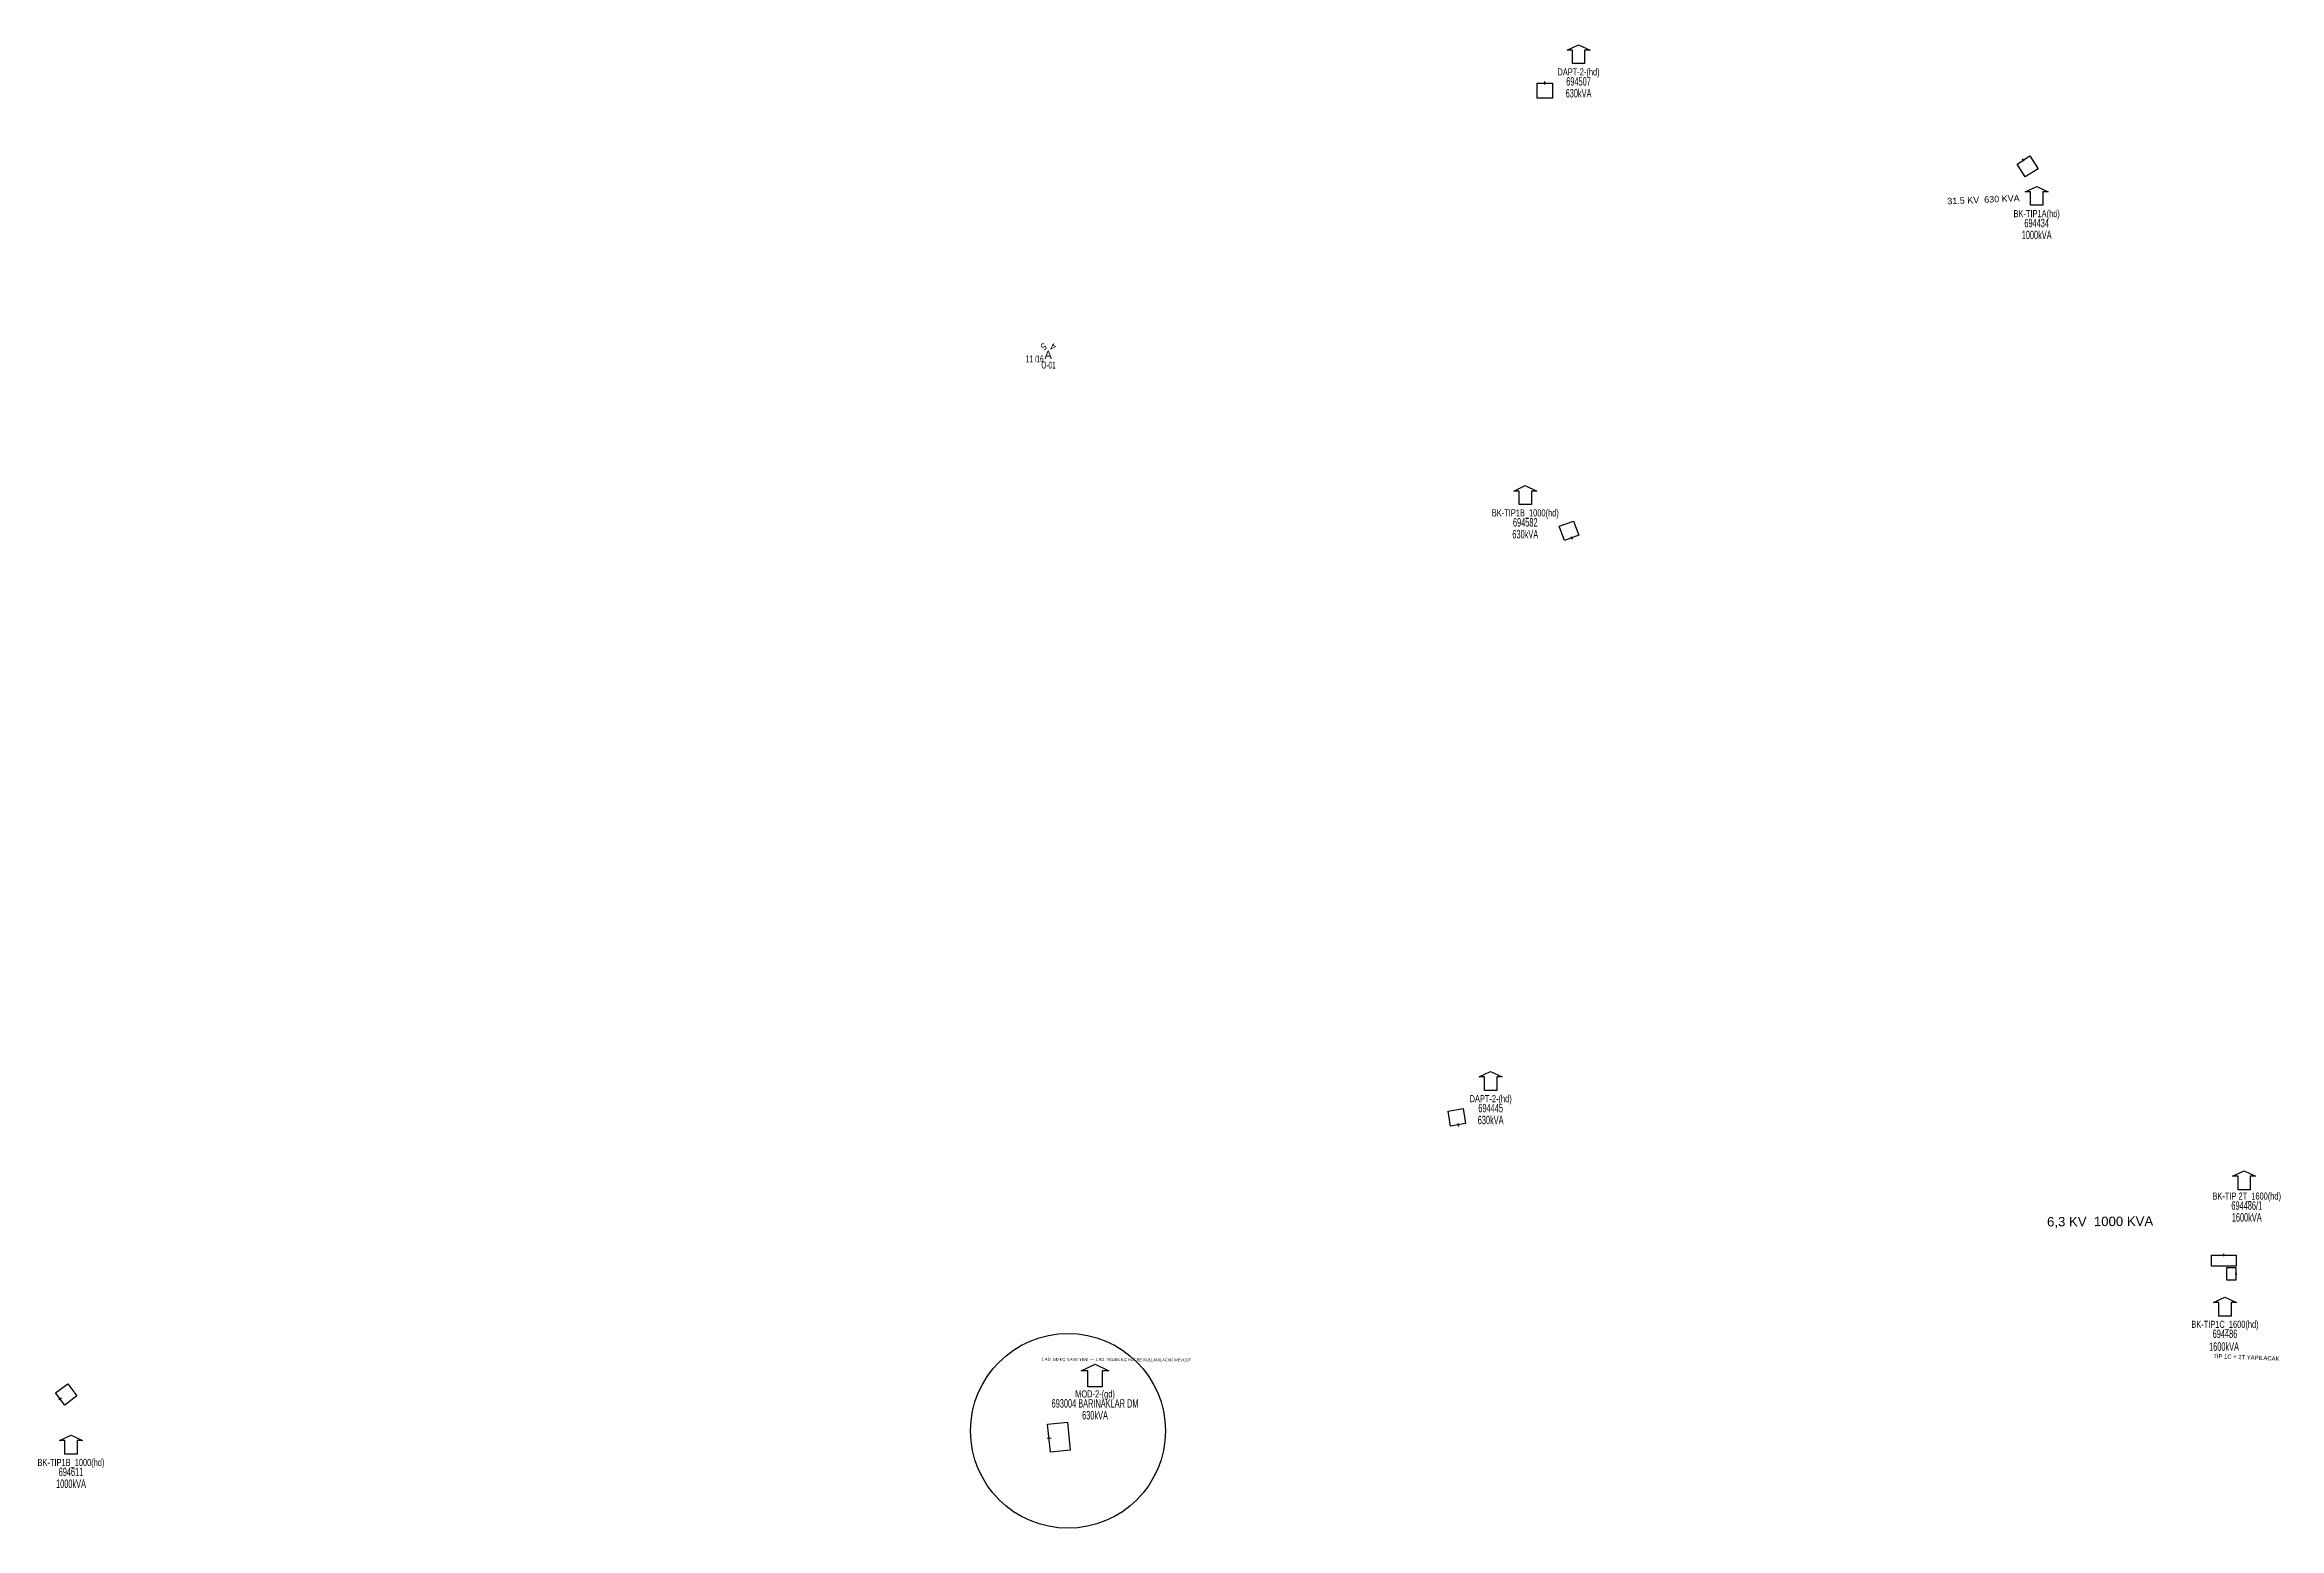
# Model space of a CAD drawing. Header units: millimetres. Extents: x 568462 to 571186, y 4080123 to 4081617.
# Drawn here: x 568771 to 569432, y 4080314 to 4080753 of the extents above; entities that cross this region are included whole.
import ezdxf
from ezdxf.enums import TextEntityAlignment as Align

# ---------------------------------------------------------------- set-up
doc = ezdxf.new("R2010")
doc.units = ezdxf.units.MM
for name, color, linetype, lineweight in [('DIREK_OG_MEVCUT', 16, 'Continuous', 25), ('KULLANICI', 4, 'Continuous', 25), ('TRAFO_MEVCUT', 5, 'Continuous', 30)]:
    doc.layers.add(name, color=color, linetype=linetype, lineweight=lineweight)
doc.styles.add('Direk', font='B_CAD')
doc.styles.get("Standard").update_dxf_attribs({"font": 'Arial'})

msp = doc.modelspace()

# ---------------------------------------------------------------- texts
at = {"layer": 'DIREK_OG_MEVCUT', "linetype": 'ByBlock', "width": 0.53}
for s, p in [('11 /16', (569063.58517, 4080659.707133)), ('O-01', (569067.649766, 4080657.897844))]:
    msp.add_text(s, height=2.05, dxfattribs=at).set_placement(p, align=Align.MIDDLE_CENTER)
at = {"layer": 'DIREK_OG_MEVCUT', "color": 32, "style": 'Direk'}
for s, rotation, p in [('5', 568.733001, (569066.20096, 4080663.339234)), ('4', 508.733001, (569069.000275, 4080663.277322))]:
    msp.add_text(s, height=2, rotation=rotation, dxfattribs=at).set_placement(p, align=Align.MIDDLE_CENTER)
at = {"layer": 'DIREK_OG_MEVCUT', "linetype": 'ByBlock', "style": 'Direk'}
msp.add_text('A', height=2.5, dxfattribs=at).set_placement((569067.547, 4080660.884), align=Align.MIDDLE_CENTER)
at = {"layer": 'KULLANICI'}
for s, height, rotation, p in [('31.5 KV  630 KVA', 1.9017, 2.4742, (569333.454999, 4080705.403658)), ('31.5 KV  630 KVA', 1.9017, 2.4742, (569333.454999, 4080705.403658)), ('6,3 KV  1000 KVA', 2.7876, 0.372, (569362.927464, 4080403.199361)), ('6,3 KV  1000 KVA', 2.7876, 0.372, (569362.927464, 4080403.199361))]:
    msp.add_text(s, height=height, rotation=rotation, dxfattribs=at).set_placement(p)
at = {"layer": 'KULLANICI', "linetype": 'Continuous', "lineweight": 20}
msp.add_text('1 AD. GD KÇ İLAVE YENİ ++ 1 AD. YEDEK KÇ HÜCRE KULLANILACAK MEVCUT', height=0.849387, rotation=359.6984, dxfattribs=at).set_placement((569065.58775, 4080363.526951))
msp.add_text('1 AD. GD KÇ İLAVE YENİ ++ 1 AD. YEDEK KÇ HÜCRE KULLANILACAK MEVCUT', height=0.849387, rotation=359.6984, dxfattribs=at).set_placement((569065.58775, 4080363.526951))
at = {"layer": 'KULLANICI', "color": 2}
msp.add_text('TİP 1C + 2T YAPILACAK', height=1.244969, rotation=357.668, dxfattribs=at).set_placement((569412.06, 4080364.2991))
msp.add_text('TİP 1C + 2T YAPILACAK', height=1.244969, rotation=357.668, dxfattribs=at).set_placement((569412.06, 4080364.2991))
at = {"layer": 'TRAFO_MEVCUT', "width": 0.6}
for s, height, p in [('DAPT-2-(hd)', 2.1, (569224.382, 4080743.51)), ('DAPT-2-(hd)', 2.1, (569224.382, 4080743.51)), ('630kVA', 2.5, (569224.382, 4080737.01)), ('630kVA', 2.5, (569224.382, 4080737.01)), ('694507', 2.5, (569224.382, 4080740.51)), ('694507', 2.5, (569224.382, 4080740.51)), ('BK-TIP1A(hd)', 2.1, (569359.848067, 4080701.616697)), ('BK-TIP1A(hd)', 2.1, (569359.848067, 4080701.616697)), ('1000kVA', 2.5, (569359.848067, 4080695.116697)), ('1000kVA', 2.5, (569359.848067, 4080695.116697)), ('694434', 2.5, (569359.848067, 4080698.616697)), ('694434', 2.5, (569359.848067, 4080698.616697)), ('BK-TIP1B_1000(hd)', 2.1, (569208.633617, 4080613.135512)), ('BK-TIP1B_1000(hd)', 2.1, (569208.633617, 4080613.135512)), ('694582', 2.5, (569208.633617, 4080610.135512)), ('694582', 2.5, (569208.633617, 4080610.135512)), ('630kVA', 2.5, (569208.633617, 4080606.635512)), ('630kVA', 2.5, (569208.633617, 4080606.635512)), ('DAPT-2-(hd)', 2.1, (569198.393, 4080439.944)), ('DAPT-2-(hd)', 2.1, (569198.393, 4080439.944)), ('630kVA', 2.5, (569198.393, 4080433.444)), ('630kVA', 2.5, (569198.393, 4080433.444)), ('694445', 2.5, (569198.393, 4080436.944)), ('694445', 2.5, (569198.393, 4080436.944)), ('BK-TIP 2T_1600(hd)', 2.1, (569421.969759, 4080411.145836)), ('BK-TIP 2T_1600(hd)', 2.1, (569421.969759, 4080411.145836)), ('694486/1', 2.5, (569421.969759, 4080408.145836)), ('694486/1', 2.5, (569421.969759, 4080408.145836)), ('1600kVA', 2.5, (569421.969759, 4080404.645836)), ('1600kVA', 2.5, (569421.969759, 4080404.645836)), ('BK-TIP1C_1600(hd)', 2.1, (569415.530406, 4080373.228459)), ('BK-TIP1C_1600(hd)', 2.1, (569415.530406, 4080373.228459)), ('1600kVA', 2.5, (569415.24886, 4080366.442875)), ('1600kVA', 2.5, (569415.24886, 4080366.442875)), ('694486', 2.5, (569415.530406, 4080370.228459)), ('694486', 2.5, (569415.530406, 4080370.228459)), ('MOD-2-(gd)', 2.1, (569081.404101, 4080352.642265)), ('MOD-2-(gd)', 2.1, (569081.404101, 4080352.642265)), ('693004 BARINAKLAR DM', 2.5, (569081.404101, 4080349.642265)), ('693004 BARINAKLAR DM', 2.5, (569081.404101, 4080349.642265)), ('630kVA', 2.5, (569081.404101, 4080346.142265)), ('630kVA', 2.5, (569081.404101, 4080346.142265)), ('BK-TIP1B_1000(hd)', 2.1, (568778.600298, 4080332.394364)), ('BK-TIP1B_1000(hd)', 2.1, (568778.600298, 4080332.394364)), ('1000kVA', 2.5, (568778.600298, 4080325.894364)), ('1000kVA', 2.5, (568778.600298, 4080325.894364)), ('694611', 2.5, (568778.600298, 4080329.394364)), ('694611', 2.5, (568778.600298, 4080329.394364))]:
    msp.add_text(s, height=height, dxfattribs=at).set_placement(p, align=Align.CENTER)

# ---------------------------------------------------------------- blocks, each defined once
blk = doc.blocks.new('MEV_BINA_KARE')
at = {"layer": 'TRAFO_MEVCUT', "linetype": 'Continuous'}
for p, q in [((-2.25, -2.25), (-2.25, 2.25)), ((-2.25, 2.25), (2.25, 2.25)), ((0, 1.8), (0, 2.7)), ((2.25, 2.25), (2.25, -2.25)), ((2.25, -2.25), (-2.25, -2.25))]:
    blk.add_line(p, q, dxfattribs=at)
blk = doc.blocks.new('MEV_DAPT')
at = {"layer": 'TRAFO_MEVCUT', "linetype": 'Continuous'}
for p, q in [((-3.4, 2), (0, 3.6)), ((-1.8, 2), (-3.4, 2)), ((-1.8, -2), (-1.8, 2)), ((0, 3.6), (3.4, 2)), ((3.4, 2), (1.8, 2)), ((1.8, 2), (1.8, -2)), ((1.8, -2), (-1.8, -2))]:
    blk.add_line(p, q, dxfattribs=at)
blk = doc.blocks.new('MEV_BETKOSK')
at = {"layer": 'TRAFO_MEVCUT', "linetype": 'Continuous'}
for p, q in [((-3.4, 2), (0, 3.6)), ((-1.8, 2), (-3.4, 2)), ((-1.8, -2), (-1.8, 2)), ((0, 3.6), (3.4, 2)), ((3.4, 2), (1.8, 2)), ((1.8, 2), (1.8, -2)), ((1.8, -2), (-1.8, -2))]:
    blk.add_line(p, q, dxfattribs=at)
blk = doc.blocks.new('MEV_MOD')
at = {"layer": 'TRAFO_MEVCUT', "linetype": 'Continuous'}
for p, q in [((-3.4, 2), (0, 3.6)), ((-1.8, 2), (-3.4, 2)), ((-1.8, -2), (-1.8, 2)), ((0, 3.6), (3.4, 2)), ((3.4, 2), (1.8, 2)), ((1.8, 2), (1.8, -2)), ((1.8, -2), (-1.8, -2))]:
    blk.add_line(p, q, dxfattribs=at)

# ---------------------------------------------------------------- linework, layer by layer
at = {"layer": 'KULLANICI'}
msp.add_circle((569073.408904, 4080342.762446), 28.798417, dxfattribs=at)
msp.add_circle((569073.408904, 4080342.762446), 28.798417, dxfattribs=at)

# ---------------------------------------------------------------- block references
at = {"layer": 'TRAFO_MEVCUT'}
for name, p in [('MEV_DAPT', (569224.382, 4080749.01)), ('MEV_DAPT', (569224.382, 4080749.01)), ('MEV_BINA_KARE', (569214.382, 4080739.01)), ('MEV_BINA_KARE', (569214.382, 4080739.01)), ('MEV_BETKOSK', (569359.848067, 4080707.116697)), ('MEV_BETKOSK', (569359.848067, 4080707.116697)), ('MEV_BETKOSK', (569208.633617, 4080618.635512)), ('MEV_BETKOSK', (569208.633617, 4080618.635512)), ('MEV_DAPT', (569198.393, 4080445.444)), ('MEV_DAPT', (569198.393, 4080445.444)), ('MEV_BETKOSK', (569421.183417, 4080416.064242)), ('MEV_BETKOSK', (569421.183417, 4080416.064242)), ('MEV_BETKOSK', (569415.530406, 4080378.728459)), ('MEV_BETKOSK', (569415.530406, 4080378.728459)), ('MEV_BETKOSK', (568778.600298, 4080337.894364)), ('MEV_BETKOSK', (568778.600298, 4080337.894364))]:
    msp.add_blockref(name, p, dxfattribs=at)
for p, rotation in [((569357.151, 4080716.622), 32.738367), ((569357.151, 4080716.622), 32.738367), ((569221.555, 4080608.907), 199.717435), ((569221.555, 4080608.907), 199.7174349999999), ((569188.393, 4080435.444), 189.702007), ((569188.393, 4080435.444), 189.7020069999999), ((568777.211649, 4080353.541213), 126.701388), ((568777.211649, 4080353.541213), 126.701388)]:
    msp.add_blockref('MEV_BINA_KARE', p, dxfattribs=dict(at, rotation=rotation))
for name, p, xscale, yscale in [('MEV_BINA_KARE', (569415.186, 4080393.123), 1.604153, 0.7241850000000002), ('MEV_BINA_KARE', (569415.186, 4080393.123), 1.604153, 0.7241850000000002), ('MEV_MOD', (569081.404101, 4080358.142265), 1.199999999999999, 1.199999999999999), ('MEV_MOD', (569081.404101, 4080358.142265), 1.199999999999999, 1.199999999999999)]:
    msp.add_blockref(name, p, dxfattribs=dict(at, xscale=xscale, yscale=yscale))
for p, xscale, yscale, rotation in [((569417.432, 4080389.18), 0.828938, 0.593793, 269.995292), ((569417.432, 4080389.18), 0.828938, 0.593793, 269.995292), ((569070.7386, 4080340.888305), 1.85, 1.3, 95.964487), ((569070.7386, 4080340.888305), 1.85, 1.3, 95.964487)]:
    msp.add_blockref('MEV_BINA_KARE', p, dxfattribs=dict(at, xscale=xscale, yscale=yscale, rotation=rotation))

msp.set_redraw_order([(e.dxf.handle, doc.entitydb.next_handle()) for e in msp.query("TEXT MTEXT ATTDEF DIMENSION ARC_DIMENSION")])  # texts and dimensions are drawn at this point

doc.saveas('drawing.dxf')
